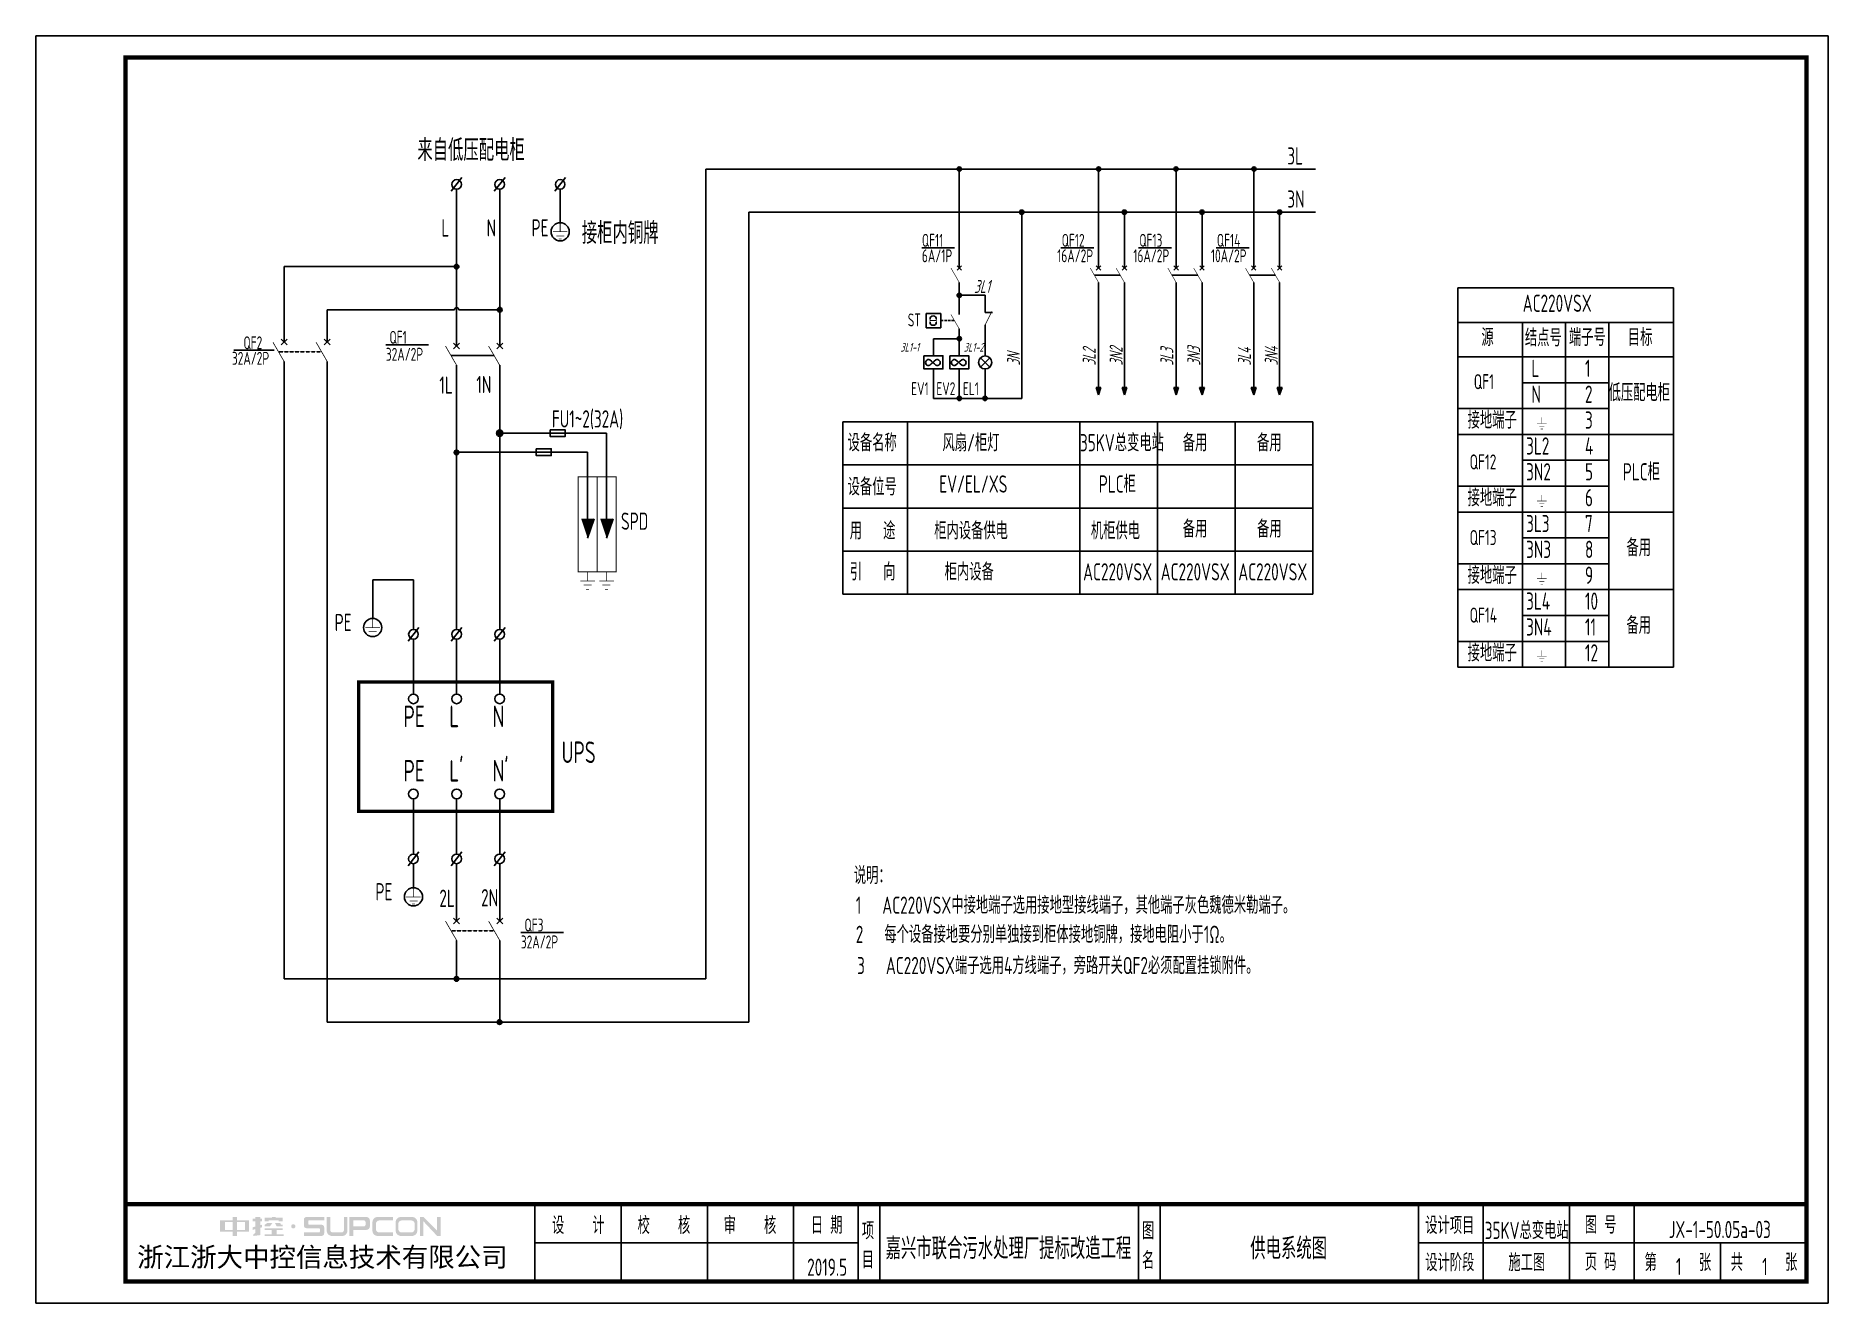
# Model space of a CAD drawing. Header units: millimetres. Extents: x 30557 to 235556, y -116603 to -73383.
# Drawn here: x 210608 to 214766, y -87105 to -84165 of the extents above; entities that cross this region are included whole.
import ezdxf
from ezdxf.enums import TextEntityAlignment as Align

# ---------------------------------------------------------------- set-up
doc = ezdxf.new("R2010")
doc.units = ezdxf.units.MM
doc.linetypes.add('DASHED2', pattern=[0.375, 0.25, -0.125])
doc.linetypes.add('ZWCAD_ISO02W100', pattern=[15, 12, -3])
for name, color, linetype in [('1', 3, 'Continuous'), ('ABDE_DENG', 4, 'Continuous'), ('AXIS', 4, 'Continuous'), ('HZ', 7, 'Continuous'), ('文本层', 2, 'Continuous')]:
    doc.layers.add(name, color=color, linetype=linetype)
doc.layers.add('_Drawing', color=7, linetype='Continuous', lineweight=25)
doc.styles.add('supcon', font='sceie.shx', dxfattribs={"width": 0.75, "height": 40, "bigfont": 'sceic.shx'})
doc.styles.add('SYS', font='romans.shx', dxfattribs={"width": 0.7})
doc.styles.add('Title', font='', dxfattribs={"height": 45})
doc.styles.add('宋体', font='')
doc.styles.get('Title').set_extended_font_data('SimHei')
doc.styles.get('宋体').set_extended_font_data('SimSun')

msp = doc.modelspace()

# ---------------------------------------------------------------- texts
at = {"style": 'supcon', "width": 0.75}
for s, p in [('L', (214077.3, -84956.3)), ('N', (214077.3, -85016.3)), ('3L2', (214065, -85136.3)), ('3N2', (214065, -85196.3)), ('3L3', (214065, -85316.3)), ('3N3', (214065, -85376.3)), ('3L4', (214065, -85496.3)), ('3N4', (214065, -85556.3))]:
    msp.add_text(s, height=40, dxfattribs=at).set_placement(p)
at = {"color": 3, "style": 'supcon', "width": 0.75}
for s, p in [('35KV总变电站', (214066.4, -86934)), ('2019.5', (212443.5, -87021.5))]:
    msp.add_text(s, height=40, dxfattribs=at).set_placement(p, align=Align.MIDDLE)
at = {"layer": '1', "color": 0, "style": 'supcon', "width": 0.75}
for s, height, p in [('来自低压配电柜', 50, (211492.7, -84455.1)), ('3L', 40, (213511, -84463.5)), ('3N', 40, (213511, -84563.5)), ('L', 40, (211548.5, -84630.5)), ('N', 40, (211653.4, -84630.5)), ('接柜内铜牌', 50, (211874.3, -84647.5)), ('QF11', 30, (212663.3, -84654.3)), ('QF12', 30, (212987.6, -84654.3)), ('QF13', 30, (213167.6, -84654.3)), ('QF14', 30, (213347.6, -84654.3)), ('6A/1P', 30, (212663.3, -84690.2)), ('16A/2P', 30, (212977.1, -84690.2)), ('16A/2P', 30, (213153.7, -84690.2)), ('10A/2P', 30, (213333.7, -84690.2)), ('ST', 30, (212630.6, -84839)), ('QF2', 30, (211089.4, -84892)), ('QF1', 30, (211428.1, -84879.3)), ('32A/2P', 30, (211062.6, -84928)), ('32A/2P', 30, (211419.7, -84918.7)), ('1L', 40, (211543.8, -84995.1)), ('1N', 40, (211629.7, -84993.9)), ('EV1', 30, (212638.4, -84998.4)), ('EV2', 30, (212696.8, -84998.4)), ('EL1', 30, (212758.4, -84998.4)), ('FU1~2(32A)', 40, (211804.8, -85073.6)), ('设备名称', 40, (212491, -85128.8)), ('设备位号', 40, (212491, -85231.1)), ('SPD', 40, (211965.2, -85310.9)), ('用   途', 40, (212495.9, -85333.1)), ('引   向', 40, (212495.9, -85428.4)), ('PE', 40, (211300.9, -85545.8)), ('UPS', 50, (211827.4, -85851.9)), ('PE', 40, (211395.5, -86170.6)), ('2L', 40, (211543.8, -86185.7)), ('2N', 40, (211640.7, -86184.4)), ('QF3', 30, (211741.3, -86242.7)), ('32A/2P', 30, (211732.9, -86282))]:
    msp.add_text(s, height=height, dxfattribs=at).set_placement(p)
msp.add_text('PE', height=40, rotation=0.2156, dxfattribs=at).set_placement((211757.8, -84630.5))
at = {"layer": '1', "color": 0, "style": 'supcon', "oblique": 15, "width": 0.75}
for s, height, rotation, p in [('3L1', 30, 0.2156, (212784.2, -84761.5)), ('3L1-1', 20, 0.2156, (212613.6, -84897.5)), ('3L1-2', 20, 0.2156, (212760.6, -84897.5)), ('3N', 30, 90.2156, (212890.8, -84929.9)), ('3L2', 30, 90.2156, (213066.5, -84929.9)), ('3N2', 30, 90.2156, (213129, -84929.9)), ('3L3', 30, 90.2156, (213246.5, -84929.9)), ('3N3', 30, 90.2156, (213309, -84929.9)), ('3L4', 30, 90.2156, (213426.5, -84929.9)), ('3N4', 30, 90.2156, (213489, -84929.9))]:
    msp.add_text(s, height=height, rotation=rotation, dxfattribs=at).set_placement(p)
at = {"layer": '1', "color": 7, "style": 'supcon', "width": 0.75}
for s, height, p in [('风扇/柜灯', 40, (212711.1, -85128.8)), ('35KV总变电站', 40, (213030, -85128.8)), ('备用', 40, (213268.4, -85128.8)), ('备用', 40, (213440.8, -85128.8)), ('EV/EL/XS', 40, (212703.5, -85224.6)), ('PLC柜', 40, (213073.5, -85224.6)), ('柜内设备供电', 40, (212691.9, -85333.1)), ('机柜供电', 40, (213055.3, -85333.1)), ('备用', 40, (213268.4, -85328.8)), ('备用', 40, (213440.8, -85328.8)), ('柜内设备', 40, (212716.2, -85428.4)), ('AC220VSX', 40, (213037.3, -85428.4)), ('AC220VSX', 40, (213217.3, -85428.4)), ('AC220VSX', 40, (213397.3, -85428.4)), ('PE', 50, (211460.7, -85768.8)), ('L', 50, (211566.9, -85768.8)), ('N', 50, (211667.2, -85768.8)), ('PE', 50, (211460.7, -85894.9)), ("L'", 50, (211566.9, -85894.9)), ("N'", 50, (211667.2, -85894.9)), ('说明：', 40, (212505.4, -86132.7)), ('1   AC220VSX中接地端子选用接地型接线端子，其他端子灰色魏德米勒端子。', 40, (212509.9, -86201.7)), ('2   每个设备接地要分别单独接到柜体接地铜牌，接地电阻小于1Ω。', 40, (212509.9, -86269.4)), ('3   AC220VSX端子选用4方线端子，旁路开关QF2必须配置挂锁附件。', 40, (212513, -86341.7))]:
    msp.add_text(s, height=height, dxfattribs=at).set_placement(p)
at = {"layer": '_Drawing', "color": 3, "style": 'supcon', "width": 0.75}
for s, height, p in [('JX-1-50.05a-03', 40, (214514.2, -86934)), ('嘉兴市联合污水处理厂提标改造工程', 50, (212864.1, -86975.4)), ('供电系统图', 50, (213514.1, -86975.4)), ('1', 40, (214419, -87020.1)), ('1', 40, (214619, -87020.1))]:
    msp.add_text(s, height=height, dxfattribs=at).set_placement(p, align=Align.MIDDLE)
at = {"layer": '文本层', "color": 0, "style": 'supcon', "width": 0.75}
for s, p in [('AC220VSX', (214057.2, -84805.3)), ('源', (213961.2, -84884.4)), ('结点号', (214062.2, -84885.3)), ('端子号 ', (214164.3, -84884.4)), ('目标', (214301.1, -84884.4)), ('1', (214201.6, -84956.3)), ('2', (214201.6, -85016.3)), ('3', (214201.6, -85076.3)), ('4', (214201.6, -85136.3)), ('5', (214201.6, -85196.3)), ('6', (214201.6, -85256.3)), ('7', (214201.6, -85316.3)), ('8', (214201.6, -85376.3)), ('9', (214201.6, -85436.3)), ('10', (214201.6, -85496.3)), ('11', (214201.6, -85556.3)), ('12', (214201.6, -85616.3))]:
    msp.add_text(s, height=40, dxfattribs=at).set_placement(p)
at = {"layer": '文本层', "color": 7, "style": 'supcon', "width": 0.75}
for s, height, p in [('QF1', 35, (213943.6, -84984.7)), ('低压配电柜', 40, (214256.4, -85012.5)), ('接地端子', 40, (213929.3, -85076.3)), ('QF12', 35, (213933.9, -85170.9)), ('PLC柜', 40, (214289.2, -85196.3)), ('接地端子', 40, (213929.3, -85256.3)), ('QF13', 35, (213933.9, -85346.3)), ('备用', 40, (214297.7, -85372.3)), ('接地端子', 40, (213929.3, -85436.3)), ('QF14', 35, (213933.9, -85526.3)), ('备用', 40, (214297.7, -85552.3)), ('接地端子', 40, (213929.3, -85616.3))]:
    msp.add_text(s, height=height, dxfattribs=at).set_placement(p)

# ---------------------------------------------------------------- blocks, each defined once
blk = doc.blocks.new('S_301')
at = {"color": 0, "const_width": 0.3}
blk.add_lwpolyline([(0, -7.5), (-4.3, -0.06)], dxfattribs=at)
at = {"color": 0}
for points in [[(0, 0), (0, 5.72)], [(0, -7.5), (0, -10)]]:
    blk.add_lwpolyline(points, dxfattribs=at)
at = {"layer": 'HZ', "color": 7, "linetype": 'Continuous', "style": 'SYS', "width": 0.7, "flags": 1}
for tag in ['XYVALUE', 'VALUE']:
    blk.add_attdef(tag, text='', height=0.02, dxfattribs=at).set_placement((-0.55, 8.72), align=Align.MIDDLE)
blk = doc.blocks.new('1P断路器')
at = {"layer": '1', "color": 4}
for p, q in [((10913.1, 36538.9), (10903.8, 36530.3)), ((10913.1, 36530.3), (10903.8, 36538.9))]:
    blk.add_line(p, q, dxfattribs=at)
at = {"layer": 'ABDE_DENG', "linetype": 'Continuous', "xscale": 4, "yscale": 4, "zscale": 4}
blk.add_blockref('S_301', (10908.5, 36534.6), dxfattribs=at)
blk = doc.blocks.new('中控·SUPCON')
at = {"linetype": 'Continuous'}
h = blk.add_hatch(color=2, dxfattribs=at)
h.dxf.hatch_style = 1
h.paths.add_polyline_path([(34, 33), (20, 33), (20, 37), (15, 37), (15, 36), (15, 33), (0, 33), (0, 20), (13, 20), (15, 20), (15, 15), (20, 15), (20, 20), (22, 20), (34, 20)])
h.paths.add_polyline_path([(20, 30), (20, 31), (29, 31), (29, 22), (20, 22)], flags=16)
h.paths.add_polyline_path([(15, 30), (15, 22), (6, 22), (6, 31), (15, 31)], flags=16)
h.paths.add_polyline_path([(47, 32), (49, 32), (49, 35), (47, 35), (47, 37), (41, 37), (41, 35), (38, 35), (38, 32), (41, 32), (41, 25.8), (38, 25), (38, 22), (41, 22.8), (41, 18.3), (39, 17), (39, 15), (47, 16), (47, 24.5), (49, 25), (49, 28), (47, 27.5)])
h.paths.add_polyline_path([(61, 30), (55, 30), (52, 28), (52, 26), (58, 26)])
h.paths.add_polyline_path([(73, 28), (71, 28), (70, 30), (64, 30), (66, 26), (73, 26)])
h.paths.add_polyline_path([(73, 36), (64.6, 36), (64.6, 37), (60.4, 37), (60.4, 36), (52, 36), (52, 32), (56.8, 32), (56.8, 33.1), (68.2, 33.1), (68.2, 32), (73, 32)])
h.paths.add_polyline_path([(66, 22), (73, 22), (73, 24), (52, 24), (52, 22), (60, 22), (60, 17), (52, 17), (52, 15), (74, 15), (74, 17), (66, 17)])
h.paths.add_polyline_path([(82.7, 26.1, 1), (87.6, 26.1, 1)])
h.paths.add_polyline_path([(118, 28), (103.5, 28, -0.414214), (102.5, 29), (102.5, 32, -0.414214), (103.5, 33), (121, 33), (121, 37), (100.5, 37, 0.414214), (97.5, 34), (97.5, 27, 0.414214), (100.5, 24), (115, 24, -0.414214), (116, 23), (116, 20, -0.414214), (115, 19), (97.5, 19), (97.5, 15), (118, 15, 0.414214), (121, 18), (121, 25, 0.414214)])
h.paths.add_polyline_path([(128, 37), (124, 37), (124, 36), (124, 21, 0.414214), (130, 15), (142, 15, 0.414214), (148, 21), (148, 37), (144, 37), (144, 22, -0.414214), (141, 19), (131, 19, -0.414214), (128, 22)])
h.paths.add_polyline_path([(174, 26), (174, 33, 0.414214), (170, 37), (150, 37), (150, 36), (150, 15), (155, 15), (155, 22), (170, 22, 0.414214)])
h.paths.add_polyline_path([(167, 26), (155, 26), (155, 33), (167, 33, -0.414214), (169, 31), (169, 28, -0.414214)], flags=16)
h.paths.add_polyline_path([(201, 19), (185, 19, -0.414214), (181, 23), (181, 29, -0.414214), (185, 33), (201, 33), (201, 37), (183, 37, 0.414214), (177, 31), (177, 21, 0.414214), (183, 15), (201, 15)])
h.paths.add_polyline_path([(229, 21), (229, 31, 0.414214), (223, 37), (210, 37, 0.414214), (204, 31), (204, 21, 0.414214), (210, 15), (223, 15, 0.414214)])
h.paths.add_polyline_path([(207, 23), (207, 29, -0.414214), (211, 33), (222, 33, -0.414214), (226, 29), (226, 23, -0.414214), (222, 19), (211, 19, -0.414214)], flags=16)
h.paths.add_polyline_path([(236, 32.1), (252, 15), (256, 15), (256, 37), (252, 37), (252, 21), (236, 37), (232, 37), (232, 36), (232, 15), (236, 15)])
h = blk.add_hatch(color=2, dxfattribs=at)
h.dxf.hatch_style = 1
h.paths.add_polyline_path([(34, 33), (20, 33), (20, 37), (15, 37), (15, 36), (15, 33), (0, 33), (0, 20), (13, 20), (15, 20), (15, 15), (20, 15), (20, 20), (22, 20), (34, 20)])
h.paths.add_polyline_path([(20, 30), (20, 31), (29, 31), (29, 22), (20, 22)], flags=16)
h.paths.add_polyline_path([(15, 30), (15, 22), (6, 22), (6, 31), (15, 31)], flags=16)
h.paths.add_polyline_path([(47, 32), (49, 32), (49, 35), (47, 35), (47, 37), (41, 37), (41, 35), (38, 35), (38, 32), (41, 32), (41, 25.8), (38, 25), (38, 22), (41, 22.8), (41, 18.3), (39, 17), (39, 15), (47, 16), (47, 24.5), (49, 25), (49, 28), (47, 27.5)])
h.paths.add_polyline_path([(61, 30), (55, 30), (52, 28), (52, 26), (58, 26)])
h.paths.add_polyline_path([(73, 28), (71, 28), (70, 30), (64, 30), (66, 26), (73, 26)])
h.paths.add_polyline_path([(73, 36), (64.6, 36), (64.6, 37), (60.4, 37), (60.4, 36), (52, 36), (52, 32), (56.8, 32), (56.8, 33.1), (68.2, 33.1), (68.2, 32), (73, 32)])
h.paths.add_polyline_path([(66, 22), (73, 22), (73, 24), (52, 24), (52, 22), (60, 22), (60, 17), (52, 17), (52, 15), (74, 15), (74, 17), (66, 17)])
h.paths.add_polyline_path([(82.7, 26.1, 1), (87.6, 26.1, 1)])
h.paths.add_polyline_path([(118, 28), (103.5, 28, -0.414214), (102.5, 29), (102.5, 32, -0.414214), (103.5, 33), (121, 33), (121, 37), (100.5, 37, 0.414214), (97.5, 34), (97.5, 27, 0.414214), (100.5, 24), (115, 24, -0.414214), (116, 23), (116, 20, -0.414214), (115, 19), (97.5, 19), (97.5, 15), (118, 15, 0.414214), (121, 18), (121, 25, 0.414214)])
h.paths.add_polyline_path([(128, 37), (124, 37), (124, 36), (124, 21, 0.414214), (130, 15), (142, 15, 0.414214), (148, 21), (148, 37), (144, 37), (144, 22, -0.414214), (141, 19), (131, 19, -0.414214), (128, 22)])
h.paths.add_polyline_path([(174, 26), (174, 33, 0.414214), (170, 37), (150, 37), (150, 36), (150, 15), (155, 15), (155, 22), (170, 22, 0.414214)])
h.paths.add_polyline_path([(167, 26), (155, 26), (155, 33), (167, 33, -0.414214), (169, 31), (169, 28, -0.414214)], flags=16)
h.paths.add_polyline_path([(201, 19), (185, 19, -0.414214), (181, 23), (181, 29, -0.414214), (185, 33), (201, 33), (201, 37), (183, 37, 0.414214), (177, 31), (177, 21, 0.414214), (183, 15), (201, 15)])
h.paths.add_polyline_path([(229, 21), (229, 31, 0.414214), (223, 37), (210, 37, 0.414214), (204, 31), (204, 21, 0.414214), (210, 15), (223, 15, 0.414214)])
h.paths.add_polyline_path([(207, 23), (207, 29, -0.414214), (211, 33), (222, 33, -0.414214), (226, 29), (226, 23, -0.414214), (222, 19), (211, 19, -0.414214)], flags=16)
h.paths.add_polyline_path([(236, 32.1), (252, 15), (256, 15), (256, 37), (252, 37), (252, 21), (236, 37), (232, 37), (232, 36), (232, 15), (236, 15)])
h = blk.add_hatch(color=2, dxfattribs=at)
h.dxf.hatch_style = 1
h.paths.add_polyline_path([(34, 33), (20, 33), (20, 37), (15, 37), (15, 36), (15, 33), (0, 33), (0, 20), (13, 20), (15, 20), (15, 15), (20, 15), (20, 20), (22, 20), (34, 20)])
h.paths.add_polyline_path([(20, 30), (20, 31), (29, 31), (29, 22), (20, 22)], flags=16)
h.paths.add_polyline_path([(15, 30), (15, 22), (6, 22), (6, 31), (15, 31)], flags=16)
h.paths.add_polyline_path([(47, 32), (49, 32), (49, 35), (47, 35), (47, 37), (41, 37), (41, 35), (38, 35), (38, 32), (41, 32), (41, 25.8), (38, 25), (38, 22), (41, 22.8), (41, 18.3), (39, 17), (39, 15), (47, 16), (47, 24.5), (49, 25), (49, 28), (47, 27.5)])
h.paths.add_polyline_path([(61, 30), (55, 30), (52, 28), (52, 26), (58, 26)])
h.paths.add_polyline_path([(73, 28), (71, 28), (70, 30), (64, 30), (66, 26), (73, 26)])
h.paths.add_polyline_path([(73, 36), (64.6, 36), (64.6, 37), (60.4, 37), (60.4, 36), (52, 36), (52, 32), (56.8, 32), (56.8, 33.1), (68.2, 33.1), (68.2, 32), (73, 32)])
h.paths.add_polyline_path([(66, 22), (73, 22), (73, 24), (52, 24), (52, 22), (60, 22), (60, 17), (52, 17), (52, 15), (74, 15), (74, 17), (66, 17)])
h.paths.add_polyline_path([(82.7, 26.1, 1), (87.6, 26.1, 1)])
h.paths.add_polyline_path([(118, 28), (103.5, 28, -0.414214), (102.5, 29), (102.5, 32, -0.414214), (103.5, 33), (121, 33), (121, 37), (100.5, 37, 0.414214), (97.5, 34), (97.5, 27, 0.414214), (100.5, 24), (115, 24, -0.414214), (116, 23), (116, 20, -0.414214), (115, 19), (97.5, 19), (97.5, 15), (118, 15, 0.414214), (121, 18), (121, 25, 0.414214)])
h.paths.add_polyline_path([(128, 37), (124, 37), (124, 36), (124, 21, 0.414214), (130, 15), (142, 15, 0.414214), (148, 21), (148, 37), (144, 37), (144, 22, -0.414214), (141, 19), (131, 19, -0.414214), (128, 22)])
h.paths.add_polyline_path([(174, 26), (174, 33, 0.414214), (170, 37), (150, 37), (150, 36), (150, 15), (155, 15), (155, 22), (170, 22, 0.414214)])
h.paths.add_polyline_path([(167, 26), (155, 26), (155, 33), (167, 33, -0.414214), (169, 31), (169, 28, -0.414214)], flags=16)
h.paths.add_polyline_path([(201, 19), (185, 19, -0.414214), (181, 23), (181, 29, -0.414214), (185, 33), (201, 33), (201, 37), (183, 37, 0.414214), (177, 31), (177, 21, 0.414214), (183, 15), (201, 15)])
h.paths.add_polyline_path([(229, 21), (229, 31, 0.414214), (223, 37), (210, 37, 0.414214), (204, 31), (204, 21, 0.414214), (210, 15), (223, 15, 0.414214)])
h.paths.add_polyline_path([(207, 23), (207, 29, -0.414214), (211, 33), (222, 33, -0.414214), (226, 29), (226, 23, -0.414214), (222, 19), (211, 19, -0.414214)], flags=16)
h.paths.add_polyline_path([(236, 32.1), (252, 15), (256, 15), (256, 37), (252, 37), (252, 21), (236, 37), (232, 37), (232, 36), (232, 15), (236, 15)])
h = blk.add_hatch(color=2, dxfattribs=at)
h.dxf.hatch_style = 1
h.paths.add_polyline_path([(34, 33), (20, 33), (20, 37), (15, 37), (15, 36), (15, 33), (0, 33), (0, 20), (13, 20), (15, 20), (15, 15), (20, 15), (20, 20), (22, 20), (34, 20)])
h.paths.add_polyline_path([(20, 30), (20, 31), (29, 31), (29, 22), (20, 22)], flags=16)
h.paths.add_polyline_path([(15, 30), (15, 22), (6, 22), (6, 31), (15, 31)], flags=16)
h.paths.add_polyline_path([(47, 32), (49, 32), (49, 35), (47, 35), (47, 37), (41, 37), (41, 35), (38, 35), (38, 32), (41, 32), (41, 25.8), (38, 25), (38, 22), (41, 22.8), (41, 18.3), (39, 17), (39, 15), (47, 16), (47, 24.5), (49, 25), (49, 28), (47, 27.5)])
h.paths.add_polyline_path([(61, 30), (55, 30), (52, 28), (52, 26), (58, 26)])
h.paths.add_polyline_path([(73, 28), (71, 28), (70, 30), (64, 30), (66, 26), (73, 26)])
h.paths.add_polyline_path([(73, 36), (64.6, 36), (64.6, 37), (60.4, 37), (60.4, 36), (52, 36), (52, 32), (56.8, 32), (56.8, 33.1), (68.2, 33.1), (68.2, 32), (73, 32)])
h.paths.add_polyline_path([(66, 22), (73, 22), (73, 24), (52, 24), (52, 22), (60, 22), (60, 17), (52, 17), (52, 15), (74, 15), (74, 17), (66, 17)])
h.paths.add_polyline_path([(82.7, 26.1, 1), (87.6, 26.1, 1)])
h.paths.add_polyline_path([(118, 28), (103.5, 28, -0.414214), (102.5, 29), (102.5, 32, -0.414214), (103.5, 33), (121, 33), (121, 37), (100.5, 37, 0.414214), (97.5, 34), (97.5, 27, 0.414214), (100.5, 24), (115, 24, -0.414214), (116, 23), (116, 20, -0.414214), (115, 19), (97.5, 19), (97.5, 15), (118, 15, 0.414214), (121, 18), (121, 25, 0.414214)])
h.paths.add_polyline_path([(128, 37), (124, 37), (124, 36), (124, 21, 0.414214), (130, 15), (142, 15, 0.414214), (148, 21), (148, 37), (144, 37), (144, 22, -0.414214), (141, 19), (131, 19, -0.414214), (128, 22)])
h.paths.add_polyline_path([(174, 26), (174, 33, 0.414214), (170, 37), (150, 37), (150, 36), (150, 15), (155, 15), (155, 22), (170, 22, 0.414214)])
h.paths.add_polyline_path([(167, 26), (155, 26), (155, 33), (167, 33, -0.414214), (169, 31), (169, 28, -0.414214)], flags=16)
h.paths.add_polyline_path([(201, 19), (185, 19, -0.414214), (181, 23), (181, 29, -0.414214), (185, 33), (201, 33), (201, 37), (183, 37, 0.414214), (177, 31), (177, 21, 0.414214), (183, 15), (201, 15)])
h.paths.add_polyline_path([(229, 21), (229, 31, 0.414214), (223, 37), (210, 37, 0.414214), (204, 31), (204, 21, 0.414214), (210, 15), (223, 15, 0.414214)])
h.paths.add_polyline_path([(207, 23), (207, 29, -0.414214), (211, 33), (222, 33, -0.414214), (226, 29), (226, 23, -0.414214), (222, 19), (211, 19, -0.414214)], flags=16)
h.paths.add_polyline_path([(236, 32.1), (252, 15), (256, 15), (256, 37), (252, 37), (252, 21), (236, 37), (232, 37), (232, 36), (232, 15), (236, 15)])
h = blk.add_hatch(color=2, dxfattribs=at)
h.dxf.hatch_style = 1
h.paths.add_polyline_path([(34, 33), (20, 33), (20, 37), (15, 37), (15, 36), (15, 33), (0, 33), (0, 20), (13, 20), (15, 20), (15, 15), (20, 15), (20, 20), (22, 20), (34, 20)])
h.paths.add_polyline_path([(20, 30), (20, 31), (29, 31), (29, 22), (20, 22)], flags=16)
h.paths.add_polyline_path([(15, 30), (15, 22), (6, 22), (6, 31), (15, 31)], flags=16)
h.paths.add_polyline_path([(47, 32), (49, 32), (49, 35), (47, 35), (47, 37), (41, 37), (41, 35), (38, 35), (38, 32), (41, 32), (41, 25.8), (38, 25), (38, 22), (41, 22.8), (41, 18.3), (39, 17), (39, 15), (47, 16), (47, 24.5), (49, 25), (49, 28), (47, 27.5)])
h.paths.add_polyline_path([(61, 30), (55, 30), (52, 28), (52, 26), (58, 26)])
h.paths.add_polyline_path([(73, 28), (71, 28), (70, 30), (64, 30), (66, 26), (73, 26)])
h.paths.add_polyline_path([(73, 36), (64.6, 36), (64.6, 37), (60.4, 37), (60.4, 36), (52, 36), (52, 32), (56.8, 32), (56.8, 33.1), (68.2, 33.1), (68.2, 32), (73, 32)])
h.paths.add_polyline_path([(66, 22), (73, 22), (73, 24), (52, 24), (52, 22), (60, 22), (60, 17), (52, 17), (52, 15), (74, 15), (74, 17), (66, 17)])
h.paths.add_polyline_path([(82.7, 26.1, 1), (87.6, 26.1, 1)])
h.paths.add_polyline_path([(118, 28), (103.5, 28, -0.414214), (102.5, 29), (102.5, 32, -0.414214), (103.5, 33), (121, 33), (121, 37), (100.5, 37, 0.414214), (97.5, 34), (97.5, 27, 0.414214), (100.5, 24), (115, 24, -0.414214), (116, 23), (116, 20, -0.414214), (115, 19), (97.5, 19), (97.5, 15), (118, 15, 0.414214), (121, 18), (121, 25, 0.414214)])
h.paths.add_polyline_path([(128, 37), (124, 37), (124, 36), (124, 21, 0.414214), (130, 15), (142, 15, 0.414214), (148, 21), (148, 37), (144, 37), (144, 22, -0.414214), (141, 19), (131, 19, -0.414214), (128, 22)])
h.paths.add_polyline_path([(174, 26), (174, 33, 0.414214), (170, 37), (150, 37), (150, 36), (150, 15), (155, 15), (155, 22), (170, 22, 0.414214)])
h.paths.add_polyline_path([(167, 26), (155, 26), (155, 33), (167, 33, -0.414214), (169, 31), (169, 28, -0.414214)], flags=16)
h.paths.add_polyline_path([(201, 19), (185, 19, -0.414214), (181, 23), (181, 29, -0.414214), (185, 33), (201, 33), (201, 37), (183, 37, 0.414214), (177, 31), (177, 21, 0.414214), (183, 15), (201, 15)])
h.paths.add_polyline_path([(229, 21), (229, 31, 0.414214), (223, 37), (210, 37, 0.414214), (204, 31), (204, 21, 0.414214), (210, 15), (223, 15, 0.414214)])
h.paths.add_polyline_path([(207, 23), (207, 29, -0.414214), (211, 33), (222, 33, -0.414214), (226, 29), (226, 23, -0.414214), (222, 19), (211, 19, -0.414214)], flags=16)
h.paths.add_polyline_path([(236, 32.1), (252, 15), (256, 15), (256, 37), (252, 37), (252, 21), (236, 37), (232, 37), (232, 36), (232, 15), (236, 15)])
h = blk.add_hatch(color=2, dxfattribs=at)
h.dxf.hatch_style = 1
h.paths.add_polyline_path([(34, 33), (20, 33), (20, 37), (15, 37), (15, 36), (15, 33), (0, 33), (0, 20), (13, 20), (15, 20), (15, 15), (20, 15), (20, 20), (22, 20), (34, 20)])
h.paths.add_polyline_path([(20, 30), (20, 31), (29, 31), (29, 22), (20, 22)], flags=16)
h.paths.add_polyline_path([(15, 30), (15, 22), (6, 22), (6, 31), (15, 31)], flags=16)
h.paths.add_polyline_path([(47, 32), (49, 32), (49, 35), (47, 35), (47, 37), (41, 37), (41, 35), (38, 35), (38, 32), (41, 32), (41, 25.8), (38, 25), (38, 22), (41, 22.8), (41, 18.3), (39, 17), (39, 15), (47, 16), (47, 24.5), (49, 25), (49, 28), (47, 27.5)])
h.paths.add_polyline_path([(61, 30), (55, 30), (52, 28), (52, 26), (58, 26)])
h.paths.add_polyline_path([(73, 28), (71, 28), (70, 30), (64, 30), (66, 26), (73, 26)])
h.paths.add_polyline_path([(73, 36), (64.6, 36), (64.6, 37), (60.4, 37), (60.4, 36), (52, 36), (52, 32), (56.8, 32), (56.8, 33.1), (68.2, 33.1), (68.2, 32), (73, 32)])
h.paths.add_polyline_path([(66, 22), (73, 22), (73, 24), (52, 24), (52, 22), (60, 22), (60, 17), (52, 17), (52, 15), (74, 15), (74, 17), (66, 17)])
h.paths.add_polyline_path([(82.7, 26.1, 1), (87.6, 26.1, 1)])
h.paths.add_polyline_path([(118, 28), (103.5, 28, -0.414214), (102.5, 29), (102.5, 32, -0.414214), (103.5, 33), (121, 33), (121, 37), (100.5, 37, 0.414214), (97.5, 34), (97.5, 27, 0.414214), (100.5, 24), (115, 24, -0.414214), (116, 23), (116, 20, -0.414214), (115, 19), (97.5, 19), (97.5, 15), (118, 15, 0.414214), (121, 18), (121, 25, 0.414214)])
h.paths.add_polyline_path([(128, 37), (124, 37), (124, 36), (124, 21, 0.414214), (130, 15), (142, 15, 0.414214), (148, 21), (148, 37), (144, 37), (144, 22, -0.414214), (141, 19), (131, 19, -0.414214), (128, 22)])
h.paths.add_polyline_path([(174, 26), (174, 33, 0.414214), (170, 37), (150, 37), (150, 36), (150, 15), (155, 15), (155, 22), (170, 22, 0.414214)])
h.paths.add_polyline_path([(167, 26), (155, 26), (155, 33), (167, 33, -0.414214), (169, 31), (169, 28, -0.414214)], flags=16)
h.paths.add_polyline_path([(201, 19), (185, 19, -0.414214), (181, 23), (181, 29, -0.414214), (185, 33), (201, 33), (201, 37), (183, 37, 0.414214), (177, 31), (177, 21, 0.414214), (183, 15), (201, 15)])
h.paths.add_polyline_path([(229, 21), (229, 31, 0.414214), (223, 37), (210, 37, 0.414214), (204, 31), (204, 21, 0.414214), (210, 15), (223, 15, 0.414214)])
h.paths.add_polyline_path([(207, 23), (207, 29, -0.414214), (211, 33), (222, 33, -0.414214), (226, 29), (226, 23, -0.414214), (222, 19), (211, 19, -0.414214)], flags=16)
h.paths.add_polyline_path([(236, 32.1), (252, 15), (256, 15), (256, 37), (252, 37), (252, 21), (236, 37), (232, 37), (232, 36), (232, 15), (236, 15)])
blk = doc.blocks.new('supcon图框')
at = {"linetype": 'Continuous'}
for p, q in [((6145.7, 4361.7), (1987.7, 4361.7)), ((1987.7, 4361.7), (1987.7, 1421.7)), ((6145.7, 1421.7), (6145.7, 4361.7)), ((1987.7, 1421.7), (6145.7, 1421.7))]:
    blk.add_line(p, q, dxfattribs=at)
for p, q in [((3145.7, 1651.7), (3145.7, 1471.7)), ((3345.7, 1651.7), (3345.7, 1471.7)), ((3545.7, 1651.7), (3545.7, 1471.7)), ((3745.7, 1651.7), (3745.7, 1471.7)), ((3895.7, 1651.7), (3895.7, 1471.7)), ((3945.7, 1651.7), (3945.7, 1471.7)), ((4545.7, 1651.7), (4545.7, 1471.7)), ((4595.7, 1651.7), (4595.7, 1471.7)), ((5195.7, 1651.7), (5195.7, 1471.7)), ((5345.7, 1651.7), (5345.7, 1471.7)), ((5545.7, 1651.7), (5545.7, 1471.7)), ((5695.7, 1651.7), (5695.7, 1471.7)), ((3145.7, 1561.7), (3895.7, 1561.7)), ((5195.7, 1561.7), (6095.7, 1561.7)), ((5895.7, 1561.7), (5895.7, 1471.7))]:
    blk.add_line(p, q)
at = {"linetype": 'Continuous', "const_width": 10}
blk.add_lwpolyline([(2195.7, 4311.7), (6095.7, 4311.7), (6095.7, 1471.7), (2195.7, 1471.7)], close=True, dxfattribs=at)
blk.add_lwpolyline([(2195.7, 1651.7), (6095.7, 1651.7)], dxfattribs=at)
at = {"linetype": 'Continuous', "xscale": 2, "yscale": 2, "zscale": 2}
blk.add_blockref('中控·SUPCON', (2414.6, 1547.7), dxfattribs=at)
at = {"style": 'supcon', "width": 0.75}
for s, p in [('设    计', (3246.2, 1604.2)), ('校    核', (3444.8, 1604.2)), ('审    核', (3644.5, 1604.2)), ('日 期', (3822.5, 1604.2)), ('设计项目', (5268, 1604.2)), ('图 号', (5618, 1604.2)), ('项', (3918.2, 1590.7)), ('图', (4568.2, 1590.7)), ('目', (3918.2, 1522.9)), ('名', (4568.2, 1522.9)), ('设计阶段', (5268, 1518.1)), ('施工图', (5446.5, 1518.1)), ('页 码', (5618, 1518.1)), ('第      张', (5797, 1518.1)), ('共      张', (5997, 1518.1))]:
    blk.add_text(s, height=40, dxfattribs=at).set_placement(p, align=Align.MIDDLE)
at = {"style": 'Title'}
blk.add_text('浙江浙大中控信息技术有限公司', height=45, dxfattribs=at).set_placement((2222.8, 1506.2))
blk = doc.blocks.new('XX')
at = {"layer": 'ABDE_DENG', "linetype": 'Continuous'}
for p, q in [((-4.5, 0), (-5.5, 0)), ((-3, 0), (-4, 0)), ((-1.5, 0), (-2.5, 0)), ((0, 0), (-1, 0))]:
    blk.add_line(p, q, dxfattribs=at)
blk = doc.blocks.new('温控开关')
at = {"color": 4, "lineweight": -3}
for p, q in [((10981.5, 36493.3), (10981.5, 36523.3)), ((10981.5, 36523.3), (11011.5, 36523.3)), ((11011.5, 36523.3), (11011.5, 36508.3)), ((11011.5, 36493.3), (10981.5, 36493.3)), ((11011.5, 36508.3), (11011.5, 36493.3))]:
    blk.add_line(p, q, dxfattribs=at)
for centre, start, end in [((10995.9, 36511.4), 1.6021, 178.3979), ((10995.9, 36505.2), 181.6021, 358.3979)]:
    blk.add_arc(centre, 6.46, start, end, dxfattribs=at)
at = {"layer": 'ABDE_DENG', "linetype": 'Continuous'}
for name, p, xscale, yscale, zscale in [('S_301', (11049.8, 36521.1), 4, 4, 4), ('XX', (11039, 36508.3), 5, 5, 5)]:
    blk.add_blockref(name, p, dxfattribs=dict(at, xscale=xscale, yscale=yscale, zscale=zscale))
at = {"layer": '1', "color": 4, "style": '宋体', "width": 0.75}
blk.add_text('I', height=15, rotation=90.2156, dxfattribs=at).set_placement((11003.4, 36504.3))
blk = doc.blocks.new('风扇')
at = {"layer": 'AXIS', "color": 0, "linetype": 'ByBlock'}
blk.add_lwpolyline([(10385.5, 36501.6), (10434.1, 36501.6), (10434.1, 36467.7), (10385.5, 36467.7)], close=True, dxfattribs=at)
for centre, radius, start, end in [((10397.1, 36484.3), 7.7, 64.0101, 295.9899), ((10334.7, 36401.1), 111.5, 43.1584, 53.9119), ((10498.1, 36382.6), 136.1, 127.0612, 135.8685), ((10419.5, 36484.3), 7.7, 244.0101, 115.9899)]:
    blk.add_arc(centre, radius, start, end, dxfattribs=at)
blk = doc.blocks.new('S_302')
at = {"color": 0, "linetype": 'Continuous'}
for p, q in [((0, 3.75), (0, 0)), ((0, 0), (2.98, 0))]:
    blk.add_line(p, q, dxfattribs=at)
at = {"color": 0, "linetype": 'Continuous', "const_width": 0.3}
blk.add_lwpolyline([(0, -5), (2.78, 0.46)], dxfattribs=at)
at = {"color": 0, "linetype": 'Continuous'}
blk.add_lwpolyline([(0, -5), (0, -8.75)], dxfattribs=at)
at = {"color": 0, "linetype": 'Continuous', "style": 'SYS', "width": 0.7, "flags": 1}
for tag in ['XYVALUE', 'VALUE']:
    blk.add_attdef(tag, text='', height=0.02, dxfattribs=at).set_placement((2.5, 6.75), align=Align.MIDDLE)
blk = doc.blocks.new('常闭开关')
at = {"layer": 'ABDE_DENG', "linetype": 'Continuous', "xscale": 5, "yscale": 5, "zscale": 5}
blk.add_blockref('S_302', (10573.1, 36568.2), dxfattribs=at)

# ---------------------------------------------------------------- hatches: boundary and pattern name
h = msp.add_hatch(color=256)
h.dxf.hatch_style = 1
h.paths.add_polyline_path([(212755, -84474, 1), (212745, -84474, 1)])
h = msp.add_hatch(color=256)
h.dxf.hatch_style = 1
h.paths.add_polyline_path([(213078.1, -84474, 1), (213068.1, -84474, 1)])
h = msp.add_hatch(color=256)
h.dxf.hatch_style = 1
h.paths.add_polyline_path([(213258.1, -84474, 1), (213248.1, -84474, 1)])
h = msp.add_hatch(color=256)
h.dxf.hatch_style = 1
h.paths.add_polyline_path([(213438.6, -84474, 1), (213428.6, -84474, 1)])
h = msp.add_hatch(color=256)
h.dxf.hatch_style = 1
h.paths.add_polyline_path([(212899.9, -84574, 1), (212889.9, -84574, 1)])
h = msp.add_hatch(color=256)
h.dxf.hatch_style = 1
h.paths.add_polyline_path([(213138.1, -84574, 1), (213128.1, -84574, 1)])
h = msp.add_hatch(color=256)
h.dxf.hatch_style = 1
h.paths.add_polyline_path([(213318.1, -84574, 1), (213308.1, -84574, 1)])
h = msp.add_hatch(color=256)
h.dxf.hatch_style = 1
h.paths.add_polyline_path([(213498.1, -84574, 1), (213488.1, -84574, 1)])
h = msp.add_hatch(color=256)
h.dxf.hatch_style = 1
h.paths.add_polyline_path([(212755, -84766.9, 1), (212745, -84766.9, 1)])
h = msp.add_hatch(color=256)
h.dxf.hatch_style = 1
h.paths.add_polyline_path([(212755, -84867.6, 1), (212745, -84867.6, 1)])
h = msp.add_hatch(color=256)
h.dxf.hatch_style = 1
h.paths.add_polyline_path([(212755, -85005.9, 1), (212745, -85005.9, 1)])
h = msp.add_hatch(color=256)
h.dxf.hatch_style = 1
h.paths.add_polyline_path([(212815, -85005.9, 1), (212805, -85005.9, 1)])
at = {"layer": '1'}
h = msp.add_hatch(color=7, dxfattribs=at)
h.paths.add_polyline_path([(211583.8, -84695, 0.414214), (211578.4, -84700.4), (211583.8, -84700.4)])
h.paths.add_polyline_path([(211583.8, -84695), (211583.8, -84700.4), (211589.2, -84700.4, 0.414214)])
h.paths.add_polyline_path([(211589.2, -84700.4), (211578.4, -84700.4, 1)])
h = msp.add_hatch(color=7, dxfattribs=at)
h.paths.add_polyline_path([(211683.8, -84795, 0.414214), (211678.4, -84800.4), (211683.8, -84800.4)])
h.paths.add_polyline_path([(211683.8, -84795), (211683.8, -84800.4), (211689.2, -84800.4, 0.414214)])
h.paths.add_polyline_path([(211689.2, -84800.4), (211678.4, -84800.4, 1)])
for color, points in [(1, [(213073.1, -84980.9), (213067.5, -84980.9), (213073.1, -84997.8), (213078.7, -84980.9)]), (150, [(213138.8, -84981), (213133.1, -84981), (213127.5, -84981), (213133.1, -84997.8)]), (1, [(213253.1, -84980.9), (213247.5, -84980.9), (213253.1, -84997.8), (213258.7, -84980.9)]), (150, [(213318.8, -84981), (213313.1, -84981), (213307.5, -84981), (213313.1, -84997.8)]), (1, [(213433.1, -84980.9), (213427.5, -84980.9), (213433.1, -84997.8), (213438.7, -84980.9)]), (150, [(213498.8, -84981), (213493.1, -84981), (213487.5, -84981), (213493.1, -84997.8)]), (0, [(211887.8, -85285.1), (211872.8, -85285.1), (211887.8, -85330.1), (211902.8, -85285.1)]), (0, [(211931.8, -85285.1), (211916.8, -85285.1), (211931.8, -85330.1), (211946.8, -85285.1)])]:
    msp.add_hatch(color=color, dxfattribs=at).paths.add_polyline_path(points)
h = msp.add_hatch(color=7, dxfattribs=at)
h.paths.add_polyline_path([(211683.8, -85079.6, 0.414214), (211676.6, -85086.8), (211683.8, -85086.8)])
h.paths.add_polyline_path([(211683.8, -85079.6), (211683.8, -85086.8), (211691, -85086.8, 0.414214)])
h.paths.add_polyline_path([(211691, -85086.8), (211676.6, -85086.8, 1)])
h = msp.add_hatch(color=7, dxfattribs=at)
h.paths.add_polyline_path([(211583.6, -85124.1, 0.414214), (211576.4, -85131.3), (211583.6, -85131.3)])
h.paths.add_polyline_path([(211583.6, -85124.1), (211583.6, -85131.3), (211590.8, -85131.3, 0.414214)])
h.paths.add_polyline_path([(211590.8, -85131.3), (211576.4, -85131.3, 1)])
h = msp.add_hatch(color=7, dxfattribs=at)
h.paths.add_polyline_path([(211583.6, -86347.4, 0.414214), (211578.2, -86352.8), (211583.6, -86352.8)])
h.paths.add_polyline_path([(211583.6, -86347.4), (211583.6, -86352.8), (211589, -86352.8, 0.414214)])
h.paths.add_polyline_path([(211589, -86352.8), (211578.2, -86352.8, 1)])
h = msp.add_hatch(color=7, dxfattribs=at)
h.paths.add_polyline_path([(211683.6, -86447.4, 0.414214), (211678.2, -86452.8), (211683.6, -86452.8)])
h.paths.add_polyline_path([(211683.6, -86447.4), (211683.6, -86452.8), (211689, -86452.8, 0.414214)])
h.paths.add_polyline_path([(211689, -86452.8), (211678.2, -86452.8, 1)])

# ---------------------------------------------------------------- linework, layer by layer
at = {"color": 1}
for p, q in [((212161.7, -84474), (213576.7, -84474)), ((211183.6, -84841), (211183.6, -84700.4)), ((211183.6, -84700.4), (211583.8, -84700.4)), ((211183.6, -86352.8), (211183.6, -84935.4)), ((211583.8, -84944.1), (211583.8, -85542)), ((211183.6, -86352.8), (212161.7, -86352.8))]:
    msp.add_line(p, q, dxfattribs=at)
at = {"color": 150, "linetype": 'Continuous'}
msp.add_line((211683.8, -84849.8), (211683.8, -84520.8), dxfattribs=at)
at = {"color": 150}
for p, q in [((212261.7, -84574), (213576.7, -84574)), ((212894.9, -85005.9), (212894.9, -84574)), ((211283.6, -84841), (211283.6, -84800.4)), ((211283.6, -84800.4), (211578.8, -84800.4)), ((211688.8, -84800.4), (211588.8, -84800.4)), ((211283.6, -84935.4), (211283.6, -86452.8)), ((211683.8, -84944.2), (211683.8, -85542)), ((211283.6, -86452.8), (212261.7, -86452.8))]:
    msp.add_line(p, q, dxfattribs=at)
at = {"linetype": 'Continuous'}
for p, q in [((212662.8, -84656.7), (212739.1, -84656.7)), ((212985.9, -84656.7), (213062.2, -84656.7)), ((213165.9, -84656.7), (213242.2, -84656.7)), ((213345.9, -84656.7), (213422.2, -84656.7)), ((211067.1, -84894.5), (211160.4, -84894.5)), ((211419.3, -84881.5), (211518.3, -84881.5)), ((213210, -85060.4), (213210, -85460.4)), ((211732.5, -86244.8), (211831.5, -86244.8))]:
    msp.add_line(p, q, dxfattribs=at)
at = {"color": 4}
for p, q in [((213063.4, -84720.4), (213123.4, -84720.4)), ((213243.4, -84720.4), (213303.4, -84720.4)), ((213423.4, -84720.4), (213483.4, -84720.4))]:
    msp.add_line(p, q, dxfattribs=at)
at = {"color": 1, "lineweight": -3}
for p, q in [((212750, -84766.9), (212810, -84766.9)), ((212810, -84766.9), (212810, -84785.8))]:
    msp.add_line(p, q, dxfattribs=at)
at = {"lineweight": -3}
for p, q in [((214406.6, -84749.6), (213906.6, -84749.6)), ((213906.6, -84749.6), (213906.6, -85629.6)), ((214406.6, -84749.6), (214406.6, -85629.6)), ((214406.6, -84829.6), (213906.6, -84829.6)), ((214056.6, -84829.6), (214056.6, -85629.6)), ((214156.6, -84829.6), (214156.6, -85629.6)), ((214256.6, -84829.6), (214256.6, -85629.6)), ((214406.6, -84909.6), (213906.6, -84909.6)), ((214256.6, -84969.6), (214056.6, -84969.6)), ((214256.6, -85029.6), (213906.6, -85029.6)), ((212480, -85060.4), (213570, -85060.4)), ((212480, -85060.4), (212480, -85460.4)), ((212630, -85060.4), (212630, -85460.4)), ((213030, -85060.4), (213030, -85460.4)), ((213210, -85060.4), (213210, -85460.4)), ((213390, -85060.4), (213390, -85460.4)), ((213570, -85060.4), (213570, -85460.4)), ((211683.8, -85086.7), (211931.8, -85086.7)), ((211683.8, -85088.1), (211683.8, -85088.1)), ((211931.8, -85188.1), (211931.8, -85086.7)), ((214406.6, -85089.6), (213906.6, -85089.6)), ((211887.8, -85130.7), (211583.8, -85130.7)), ((211887.8, -85188.1), (211887.8, -85130.7)), ((214256.6, -85149.6), (214056.6, -85149.6)), ((212480, -85160.4), (213570, -85160.4)), ((214256.6, -85209.6), (213906.6, -85209.6)), ((212480, -85260.4), (213570, -85260.4)), ((214406.6, -85269.6), (213906.6, -85269.6)), ((212480, -85360.4), (213570, -85360.4)), ((214256.6, -85329.6), (214056.6, -85329.6)), ((214256.6, -85389.6), (213906.6, -85389.6)), ((212480, -85460.4), (213570, -85460.4)), ((214406.6, -85449.6), (213906.6, -85449.6)), ((214256.6, -85509.6), (214056.6, -85509.6)), ((211690.7, -85544.4), (211690.7, -85544.4)), ((214256.6, -85569.6), (213906.6, -85569.6)), ((214406.6, -85629.6), (213906.6, -85629.6))]:
    msp.add_line(p, q, dxfattribs=at)
at = {"color": 4, "linetype": 'DASHED2'}
for p, q in [((211170.7, -84898.1), (211270.7, -84898.1)), ((211570.9, -86241), (211670.9, -86241))]:
    msp.add_line(p, q, dxfattribs=at)
at = {"color": 4, "linetype": 'ZWCAD_ISO02W100', "lineweight": -3, "ltscale": 0.1}
msp.add_line((211570.9, -84906.8), (211670.9, -84906.8), dxfattribs=at)
at = {"color": 60, "lineweight": -3}
for p, q in [((211483.8, -85427.2), (211389.2, -85427.2)), ((211389.2, -85427.2), (211389.2, -85516.5)), ((211483.8, -85542), (211483.8, -85427.2)), ((211483.7, -86141.3), (211483.7, -86085.4))]:
    msp.add_line(p, q, dxfattribs=at)
at = {"lineweight": -3}
for points in [[(211800.9, -85078.8), (211835.4, -85078.8), (211835.4, -85094.6), (211800.9, -85094.6)], [(211768.8, -85122.8), (211803.3, -85122.8), (211803.3, -85138.6), (211768.8, -85138.6)]]:
    msp.add_lwpolyline(points, close=True, dxfattribs=at)
for points, const_width in [([(211865.9, -85408.6), (211909.8, -85408.6), (211909.8, -85188.1), (211865.9, -85188.1)], 2.25), ([(211909.8, -85408.6), (211953.8, -85408.6), (211953.8, -85188.1), (211909.8, -85188.1)], 2.25), ([(211356.9, -85663.7), (211356.9, -85963.7), (211806.9, -85963.7), (211806.9, -85663.7)], 7.5)]:
    msp.add_lwpolyline(points, close=True, dxfattribs=dict(at, const_width=const_width))
for centre in [(212750, -84474), (213073.1, -84474), (213253.1, -84474), (213433.6, -84474), (212894.9, -84574), (213133.1, -84574), (213313.1, -84574), (213493.1, -84574), (212750, -84766.9), (212750, -84867.6), (212750, -85005.9), (212810, -85005.9)]:
    msp.add_circle(centre, 5)
at = {"color": 150}
msp.add_arc((211583.8, -84800.4), 5, 360, 180, dxfattribs=at)
at = {"layer": '1', "color": 1, "linetype": 'Continuous'}
for p, q in [((212750, -84474), (212750, -84677.6)), ((213073.1, -84474), (213073.1, -84677.6)), ((213253.1, -84474), (213253.1, -84677.6)), ((213433.1, -84474), (213433.1, -84677.6)), ((211583.8, -84520.8), (211583.8, -84849.8)), ((212750, -84748.4), (212750, -84785.4)), ((213073.1, -84748.4), (213073.1, -84980.9)), ((213253.1, -84748.4), (213253.1, -84980.9)), ((213433.1, -84748.4), (213433.1, -84980.9)), ((212750, -84856.1), (212750, -84907.3)), ((213067.5, -84980.9), (213073.1, -84997.8)), ((213073.1, -84980.9), (213067.5, -84980.9)), ((213073.1, -84980.9), (213078.7, -84980.9)), ((213078.7, -84980.9), (213073.1, -84997.8)), ((213247.5, -84980.9), (213253.1, -84997.8)), ((213253.1, -84980.9), (213247.5, -84980.9)), ((213253.1, -84980.9), (213258.7, -84980.9)), ((213258.7, -84980.9), (213253.1, -84997.8)), ((213427.5, -84980.9), (213433.1, -84997.8)), ((213433.1, -84980.9), (213427.5, -84980.9)), ((213433.1, -84980.9), (213438.7, -84980.9)), ((213438.7, -84980.9), (213433.1, -84997.8)), ((211583.8, -85564.5), (211583.8, -85691.7)), ((211583.8, -85934.8), (211583.8, -86062.9)), ((211583.8, -86085.4), (211583.8, -86184)), ((211583.8, -86278.3), (211583.8, -86352.8))]:
    msp.add_line(p, q, dxfattribs=at)
at = {"layer": '1', "color": 7}
for p, q in [((211571.3, -84525.5), (211596.2, -84493.7)), ((211671.3, -84525.5), (211696.2, -84493.7)), ((211811.6, -84525.5), (211836.5, -84493.7)), ((211471.3, -85569.1), (211496.2, -85537.2)), ((211471.3, -85569.1), (211496.2, -85537.2)), ((211571.3, -85569.2), (211596.2, -85537.3)), ((211571.3, -85569.2), (211596.2, -85537.3)), ((211471.2, -86090.1), (211496.2, -86058.2)), ((211571.3, -86090.1), (211596.2, -86058.2))]:
    msp.add_line(p, q, dxfattribs=at)
at = {"layer": '1', "color": 60, "ltscale": 0.5}
msp.add_line((211824.1, -84520.8), (211824.1, -84598.2), dxfattribs=at)
at = {"layer": '1', "color": 150}
for p, q in [((213133.1, -84574), (213133.1, -84703.4)), ((213313.1, -84574), (213313.1, -84703.4)), ((213493.1, -84574), (213493.1, -84703.4)), ((213133.1, -84737.1), (213133.1, -84981)), ((213313.1, -84737.1), (213313.1, -84981)), ((213493.1, -84737.1), (213493.1, -84981)), ((213133.1, -84980.9), (213127.5, -84980.9)), ((213127.5, -84980.9), (213133.1, -84997.8)), ((213127.5, -84981), (213133.1, -84997.8)), ((213138.8, -84980.9), (213133.1, -84997.8)), ((213133.1, -84980.9), (213138.8, -84980.9)), ((213138.8, -84981), (213133.1, -84997.8)), ((213313.1, -84980.9), (213307.5, -84980.9)), ((213307.5, -84980.9), (213313.1, -84997.8)), ((213307.5, -84981), (213313.1, -84997.8)), ((213318.8, -84980.9), (213313.1, -84997.8)), ((213313.1, -84980.9), (213318.8, -84980.9)), ((213318.8, -84981), (213313.1, -84997.8)), ((213493.1, -84980.9), (213487.5, -84980.9)), ((213487.5, -84980.9), (213493.1, -84997.8)), ((213487.5, -84981), (213493.1, -84997.8)), ((213498.8, -84980.9), (213493.1, -84997.8)), ((213493.1, -84980.9), (213498.8, -84980.9)), ((213498.8, -84981), (213493.1, -84997.8)), ((211683.8, -85564.5), (211683.8, -85691.7)), ((211683.8, -85934.8), (211683.8, -86062.9)), ((211683.8, -86085.4), (211683.8, -86184)), ((211683.8, -86278.3), (211683.8, -86452.8))]:
    msp.add_line(p, q, dxfattribs=at)
at = {"layer": '1', "color": 0}
for p, q in [((212820.8, -84911.7), (212799.2, -84933.3)), ((212820.8, -84933.3), (212799.2, -84911.7)), ((211671.3, -85569.2), (211696.2, -85537.3)), ((211671.3, -85569.2), (211696.2, -85537.3)), ((211671.3, -86090.1), (211696.2, -86058.2))]:
    msp.add_line(p, q, dxfattribs=at)
at = {"layer": '1', "color": 0, "linetype": 'Continuous'}
for p, q in [((211887.8, -85188.1), (211887.8, -85285.1)), ((211931.8, -85188.1), (211931.8, -85285.1)), ((211902.8, -85285.1), (211887.8, -85330.1)), ((211946.8, -85285.1), (211931.8, -85330.1))]:
    msp.add_line(p, q, dxfattribs=at)
at = {"layer": '1', "color": 60}
for p, q in [((211483.7, -85691.8), (211483.7, -85564.4)), ((211483.7, -86062.9), (211483.7, -85934.8))]:
    msp.add_line(p, q, dxfattribs=at)
at = {"layer": '1', "color": 0}
for points, const_width in [([(211824.1, -84598.4), (211824.1, -84619.5)], 1.62), ([(211807.1, -84619.5), (211841.1, -84619.5)], 1.62), ([(211815.1, -84629), (211833.6, -84629)], 1.62), ([(211820.8, -84636), (211827.9, -84636)], 1.62), ([(214089.9, -85064.1), (214112.6, -85064.1)], 1.08), ([(214095.3, -85070.4), (214107.6, -85070.4)], 1.08), ([(214101.3, -85050.1), (214101.3, -85064.1)], 1.08), ([(214099.1, -85077.1), (214103.8, -85077.1)], 1.08), ([(214101.3, -85230.1), (214101.3, -85244.1)], 1.08), ([(214089.9, -85244.1), (214112.6, -85244.1)], 1.08), ([(214095.3, -85250.4), (214107.6, -85250.4)], 1.08), ([(214099.1, -85257.1), (214103.8, -85257.1)], 1.08), ([(214089.9, -85424.1), (214112.6, -85424.1)], 1.08), ([(214095.3, -85430.4), (214107.6, -85430.4)], 1.08), ([(214099.1, -85437.1), (214103.8, -85437.1)], 1.08), ([(214101.3, -85410.1), (214101.3, -85424.1)], 1.08), ([(211389.2, -85516.5), (211389.2, -85537.6)], 1.62), ([(211372.1, -85537.6), (211406.2, -85537.6)], 1.62), ([(211380.2, -85547), (211398.6, -85547)], 1.62), ([(214089.9, -85604.1), (214112.6, -85604.1)], 1.08), ([(214095.3, -85610.4), (214107.6, -85610.4)], 1.08), ([(214101.3, -85590.1), (214101.3, -85604.1)], 1.08), ([(214099.1, -85617.1), (214103.8, -85617.1)], 1.08), ([(211483.7, -86141.3), (211483.7, -86162.4)], 1.62), ([(211466.7, -86162.4), (211500.8, -86162.4)], 1.62), ([(211474.8, -86171.9), (211493.2, -86171.9)], 1.62), ([(211480.4, -86178.9), (211487.5, -86178.9)], 1.62)]:
    msp.add_lwpolyline(points, dxfattribs=dict(at, const_width=const_width))
at = {"layer": '1', "color": 2, "const_width": 1.62}
for points in [[(211904.9, -85429.7), (211870.8, -85429.7)], [(211896.8, -85439.2), (211878.4, -85439.2)], [(211887.8, -85408.6), (211887.8, -85429.7)], [(211948.9, -85429.7), (211914.8, -85429.7)], [(211940.8, -85439.2), (211922.3, -85439.2)], [(211931.8, -85408.6), (211931.8, -85429.7)], [(211891.1, -85449.1), (211884, -85449.1)], [(211935.1, -85449.1), (211928, -85449.1)]]:
    msp.add_lwpolyline(points, dxfattribs=at)
at = {"layer": '1', "color": 7}
for centre, radius in [((211583.8, -84509.6), 11.2), ((211683.8, -84509.6), 11.2), ((211824.1, -84509.6), 11.2), ((211583.8, -84700.4), 5.4), ((211683.8, -84800.4), 5.4), ((211683.8, -85086.7), 7.2), ((211483.8, -85553.2), 11.2), ((211483.8, -85553.2), 11.2), ((211583.8, -85553.3), 11.2), ((211583.8, -85553.3), 11.2), ((211483.7, -85703), 11.2), ((211583.8, -85703), 11.2), ((211683.8, -85703), 11.2), ((211483.7, -85923.6), 11.2), ((211583.8, -85923.6), 11.2), ((211683.8, -85923.6), 11.2), ((211483.7, -86074.2), 11.2), ((211583.8, -86074.2), 11.2), ((211583.6, -86352.8), 5.4), ((211683.6, -86452.8), 5.4)]:
    msp.add_circle(centre, radius, dxfattribs=at)
at = {"layer": '1', "color": 0}
for centre, radius in [((212810, -84922.5), 15.2), ((211683.8, -85553.3), 11.2), ((211683.8, -85553.3), 11.2), ((211683.8, -86074.2), 11.2)]:
    msp.add_circle(centre, radius, dxfattribs=at)
at = {"layer": 'AXIS', "color": 1, "linetype": 'ByBlock'}
for p, q in [((212161.7, -84474), (212161.7, -86352.8)), ((212810, -84856.1), (212810, -84907.2)), ((212750, -84867.6), (212690, -84867.6)), ((212690, -84907.3), (212690, -84867.6))]:
    msp.add_line(p, q, dxfattribs=at)
at = {"layer": 'AXIS', "color": 150, "linetype": 'ByBlock'}
for p, q in [((212261.7, -84574), (212261.7, -86452.8)), ((212690, -84937.8), (212690, -85005.9)), ((212750, -84937.8), (212750, -85005.9)), ((212810, -84937.7), (212810, -85005.9)), ((212894.9, -85005.9), (212690, -85005.9))]:
    msp.add_line(p, q, dxfattribs=at)
at = {"layer": 'AXIS', "color": 0, "linetype": 'ByBlock'}
for centre in [(211824.1, -84619.5), (211389.2, -85537.6), (211483.7, -86162.4)]:
    msp.add_circle(centre, 21.1, dxfattribs=at)

# ---------------------------------------------------------------- block references
msp.add_blockref('supcon图框', (208620, -88526.7))
at = {"lineweight": -3}
for name, p, xscale, yscale, zscale in [('1P断路器', (200478, -125804.8), 1.125, 1.125, 1.125), ('1P断路器', (200801.1, -125804.8), 1.125, 1.125, 1.125), ('1P断路器', (200861.1, -125804.8), 1.125, 1.125, 1.125), ('1P断路器', (200981.1, -125804.8), 1.125, 1.125, 1.125), ('1P断路器', (201041.1, -125804.8), 1.125, 1.125, 1.125), ('1P断路器', (201161.1, -125804.8), 1.125, 1.125, 1.125), ('1P断路器', (201221.1, -125804.8), 1.125, 1.125, 1.125), ('温控开关', (200319, -125897.4), 1.125, 1.125, 1.125), ('常闭开关', (200915.3, -125946.2), 1.125, 1.125, 1.125), ('1P断路器', (194820.9, -139677.3), 1.5, 1.5, 1.5), ('1P断路器', (194920.9, -139677.3), 1.5, 1.5, 1.5), ('1P断路器', (195221.1, -139686.1), 1.5, 1.5, 1.5), ('1P断路器', (195321.1, -139686.1), 1.5, 1.5, 1.5), ('风扇', (203321.2, -117758.7), 0.9000000000000001, 0.9000000000000001, 0.9000000000000001), ('风扇', (203381.2, -117758.7), 0.9000000000000001, 0.9000000000000001, 0.9000000000000001), ('1P断路器', (195221.1, -141020.2), 1.5, 1.5, 1.5), ('1P断路器', (195321.1, -141020.2), 1.5, 1.5, 1.5)]:
    msp.add_blockref(name, p, dxfattribs=dict(at, xscale=xscale, yscale=yscale, zscale=zscale))

msp.set_redraw_order([(e.dxf.handle, doc.entitydb.next_handle()) for e in msp.query("TEXT MTEXT ATTDEF DIMENSION ARC_DIMENSION")])  # texts and dimensions are drawn at this point

doc.saveas('drawing.dxf')
